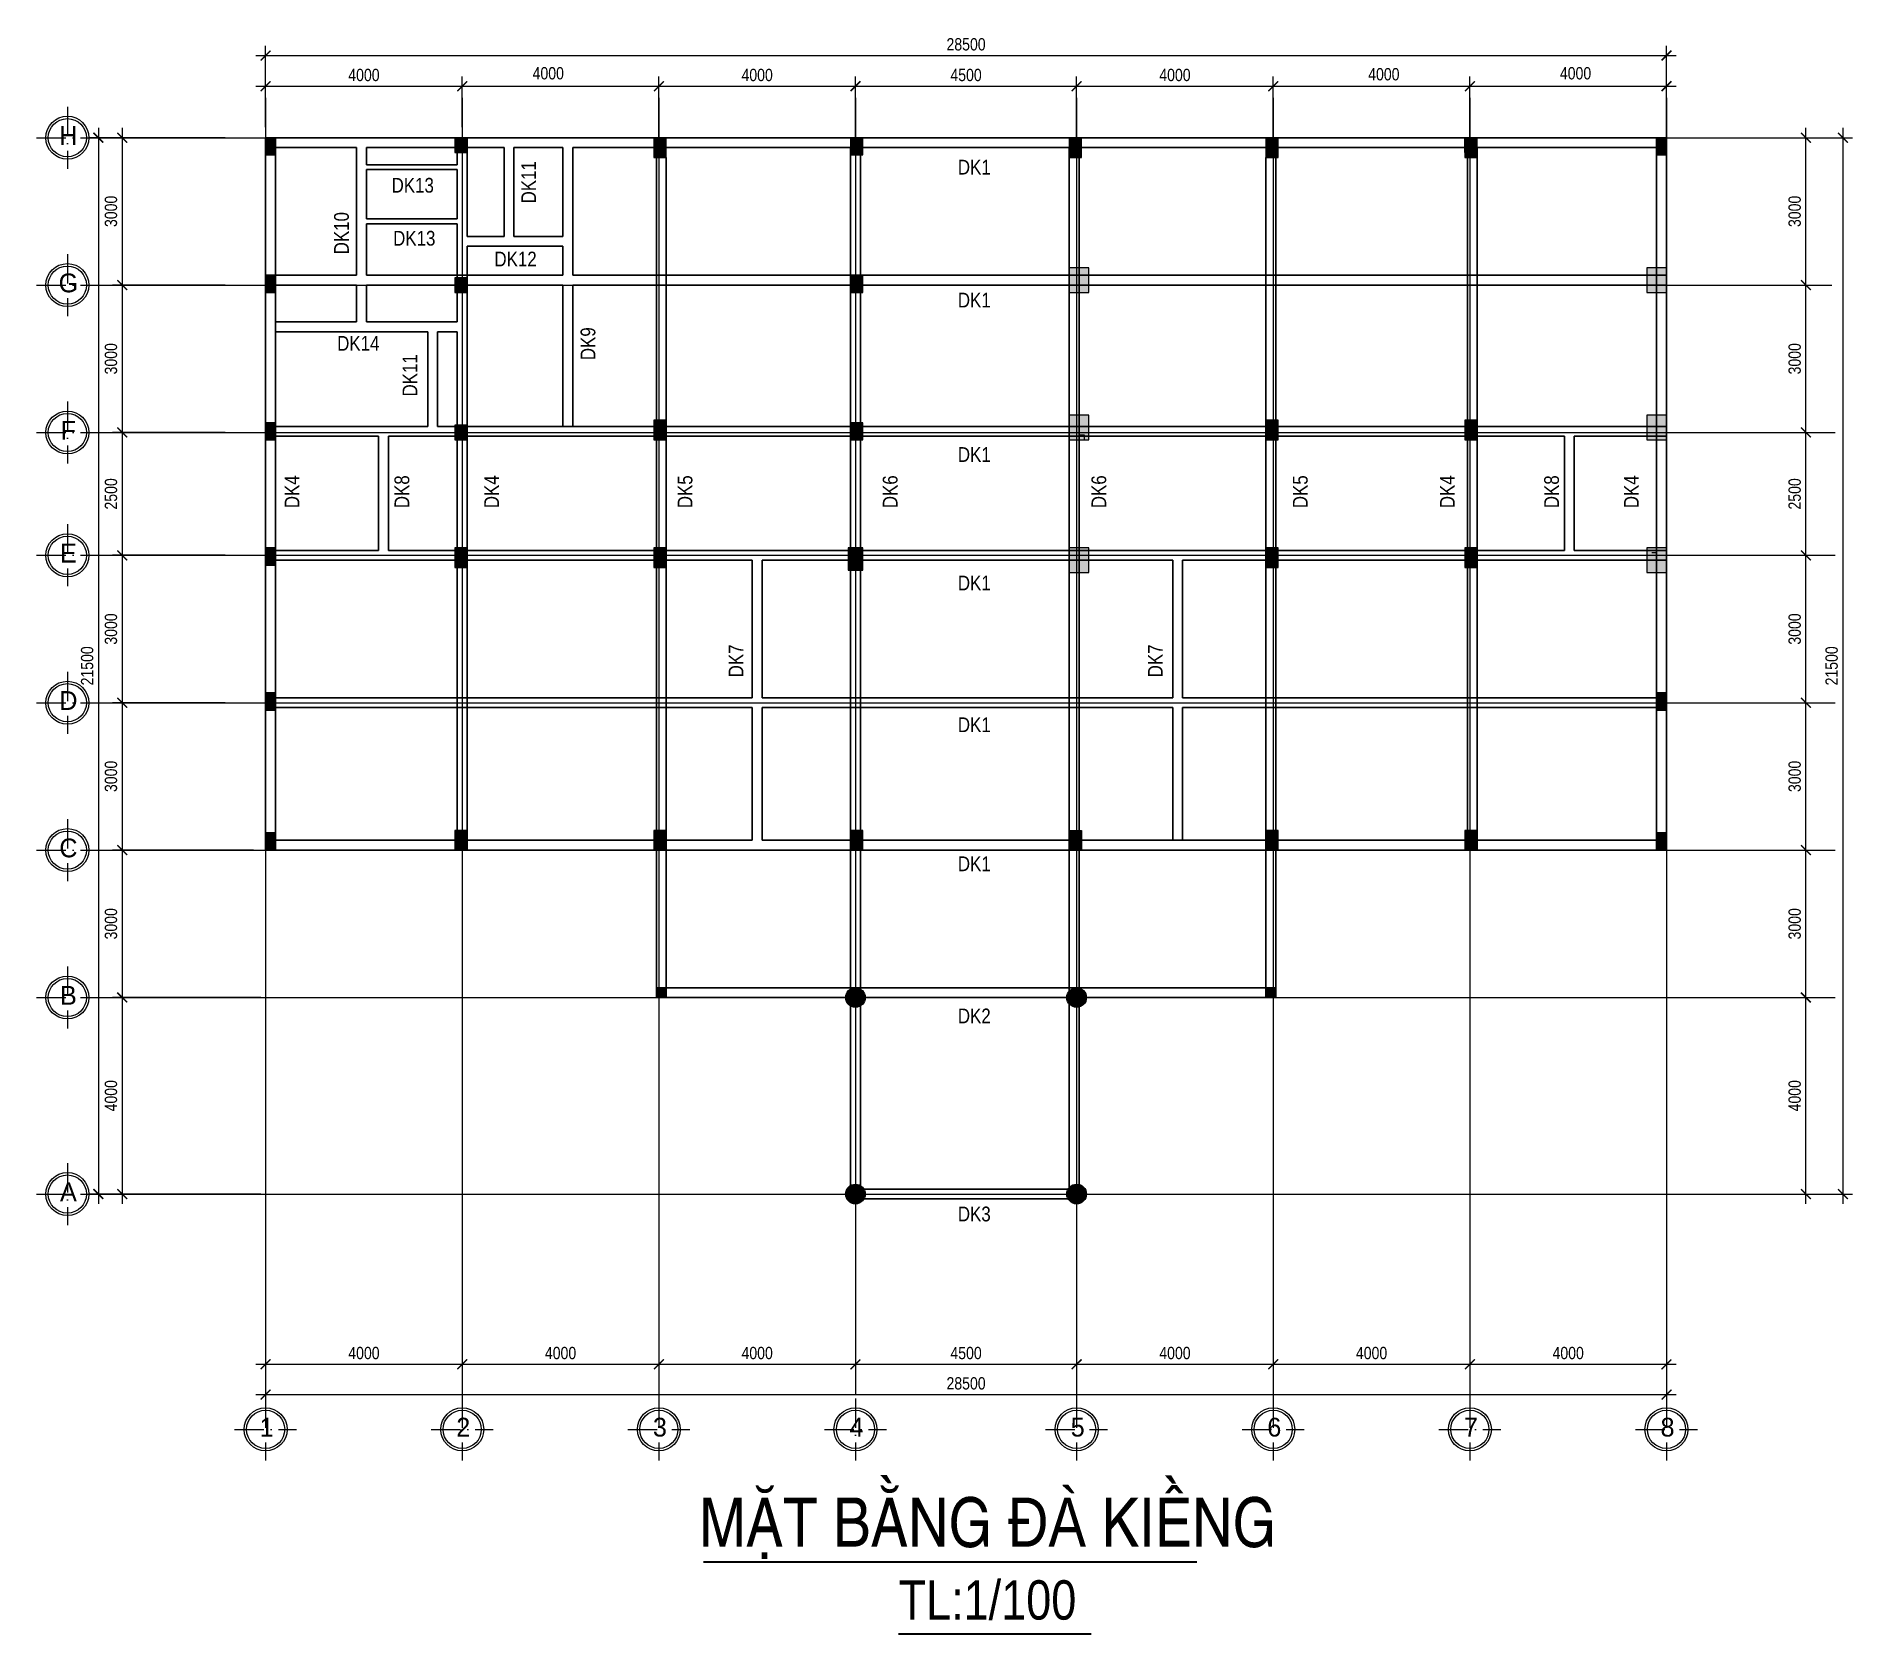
# Model space of a CAD drawing. Header units: inches. Extents: x -995865 to -814036, y 3430062 to 3602072.
# Drawn here: x -922768 to -885815, y 3508137 to 3540649 of the extents above; entities that cross this region are included whole.
import ezdxf
from ezdxf.enums import TextEntityAlignment as Align

# ---------------------------------------------------------------- set-up
doc = ezdxf.new("R2010")
doc.units = ezdxf.units.IN
doc.header["$LTSCALE"] = 2.8
doc.header["$MEASUREMENT"] = 0
for name, pattern in [('ACAD_ISO10W100', [18, 12, -3, 0, -3]), ('CENTERX2', [4, 2.5, -0.5, 0.5, -0.5]), ('DASHEDX2', [1.5, 1, -0.5])]:
    doc.linetypes.add(name, pattern=pattern)
for name, color, linetype, lineweight in [('5.TRUC', 1, 'CENTERX2', 13), ('duongkichthuoc', 4, 'Continuous', 13), ('NET BAO', 4, 'Continuous', 30)]:
    doc.layers.add(name, color=color, linetype=linetype, lineweight=lineweight)
for name, color, linetype in [('cot', 1, 'Continuous'), ('DOOR-84', 84, 'Continuous'), ('NETDUTDUT', 3, 'DASHEDX2'), ('Netthay_126', 126, 'Continuous'), ('NOI THAT', 42, 'Continuous'), ('phong', 2, 'Continuous'), ('text', 3, 'Continuous'), ('thuocdo', 3, 'Continuous'), ('VISIONABLE-LINE126', 126, 'Continuous')]:
    doc.layers.add(name, color=color, linetype=linetype)
doc.styles.add('Helve-Condense', font='VHELVCN0.TTF')
doc.styles.add('STYLE5', font='VAVON_.TTF')
doc.styles.add('TNRM', font='VHELVCN0.TTF')
doc.dimstyles.new('TL100', dxfattribs={"dimscale": 100, "dimtxt": 2.5, "dimasz": 2, "dimexe": 2, "dimexo": 1, "dimgap": 1, "dimtad": 1, "dimdec": 0, "dimzin": 0, "dimdsep": 46, "dimtxsty": 'Helve-Condense', "dimblk": 'ARCHTICK', "dimcen": 2, "dimdle": 2, "dimclrd": 256, "dimclre": 256, "dimclrt": 7, "dimadec": 0, "dimazin": 0, "dimtfac": 0.004, "dimtdec": 0, "dimtmove": 2, "dimatfit": 3, "dimfxl": 1, "dimtolj": 1, "dimtzin": 0, "dimlwd": 9, "dimlwe": 20, "dimarcsym": 1})

msp = doc.modelspace()

# ---------------------------------------------------------------- texts
at = {"layer": 'text', "linetype": 'Continuous', "style": 'STYLE5'}
for s, p in [('H', (-922115.1, 3538439)), ('G', (-922115.1, 3535439)), ('F', (-922115.1, 3532439)), ('E', (-922115.1, 3529939)), ('D', (-922115.1, 3526939)), ('C', (-922115.1, 3523939)), ('B', (-922115.1, 3520939)), ('A', (-922115.1, 3516939)), ('1', (-918081.5, 3512149.5)), ('2', (-914081.5, 3512149.5)), ('3', (-910081.5, 3512149.5)), ('4', (-906081.5, 3512149.5)), ('5', (-901581.5, 3512149.5)), ('6', (-897581.5, 3512149.5)), ('7', (-893581.5, 3512149.5)), ('8', (-889581.5, 3512149.5))]:
    msp.add_text(s, height=382.5, dxfattribs=at).set_placement(p, align=Align.CENTER)
at = {"layer": 'text', "style": 'Helve-Condense'}
for s, p in [('DK11', (-912601.5, 3537249)), ('DK10', (-916410.2, 3536212.8)), ('DK9', (-911395.1, 3534058.6)), ('DK11', (-915017.4, 3533319)), ('DK4', (-917417, 3531045.6)), ('DK8', (-915181.3, 3531045.6)), ('DK4', (-913355.7, 3531045.6)), ('DK5', (-909421.1, 3531045.6)), ('DK6', (-905247, 3531045.6)), ('DK6', (-901001.3, 3531045.6)), ('DK5', (-896903.4, 3531045.6)), ('DK4', (-893911.7, 3531045.6)), ('DK8', (-891790.7, 3531045.6)), ('DK4', (-890167.8, 3531045.6)), ('DK7', (-908383, 3527603.2)), ('DK7', (-899852.4, 3527603.2))]:
    msp.add_text(s, height=300, rotation=90, dxfattribs=at).set_placement(p)
at = {"layer": 'text'}
for s, height, style, p in [('DK1', 300, 'Helve-Condense', (-904019.4, 3537836.4)), ('DK13', 300, 'Helve-Condense', (-915539.5, 3537468)), ('DK13', 300, 'Helve-Condense', (-915508.7, 3536389.3)), ('DK12', 300, 'Helve-Condense', (-913447.9, 3535965.8)), ('DK1', 300, 'Helve-Condense', (-904019.4, 3535130.4)), ('DK14', 300, 'Helve-Condense', (-916647.4, 3534249.9)), ('DK1', 300, 'Helve-Condense', (-904019.4, 3531987.3)), ('DK1', 300, 'Helve-Condense', (-904019.4, 3529372.5)), ('DK1', 300, 'Helve-Condense', (-904019.4, 3526487.5)), ('DK1', 300, 'Helve-Condense', (-904019.4, 3523657.1)), ('DK2', 300, 'Helve-Condense', (-904019.4, 3520560.7)), ('DK3', 300, 'Helve-Condense', (-904019.4, 3516530)), ('MAËT BAÈNG ÑAØ KIEÀNG  ', 1000, 'TNRM', (-909284.6, 3509908.8)), ('TL:1/100', 800, 'Helve-Condense', (-905226.9, 3508423.7))]:
    msp.add_text(s, height=height, dxfattribs=dict(at, style=style)).set_placement(p)

# ---------------------------------------------------------------- blocks, each defined once
blk = doc.blocks.new('truc tron')
at = {"layer": 'DOOR-84', "linetype": 'ACAD_ISO10W100', "ltscale": 20}
for p, q in [((0, -710), (0, 710)), ((710, 0), (-710, 0))]:
    blk.add_line(p, q, dxfattribs=at)
at = {"layer": 'DOOR-84', "linetype": 'Continuous'}
blk.add_circle((0, 0), 492, dxfattribs=at)
at = {"layer": 'NOI THAT', "linetype": 'Continuous'}
blk.add_circle((0, 0), 437, dxfattribs=at)
blk = doc.blocks.new('_ArchTick')
at = {"color": 0, "linetype": 'ByBlock', "const_width": 0.15}
blk.add_lwpolyline([(-0.5, -0.5), (0.5, 0.5)], dxfattribs=at)
blk = doc.blocks.new('*D504')
at = {"layer": 'DEFPOINTS', "color": 0}
for p in [(-914103, 3514233), (-918103, 3513891), (-914103, 3513620)]:
    blk.add_point(p, dxfattribs=at)
at = {"layer": 'duongkichthuoc', "linetype": 'Continuous', "lineweight": 20}
for p, q in [((-914103, 3514133), (-914103, 3513420)), ((-918103, 3513791), (-918103, 3513420))]:
    blk.add_line(p, q, dxfattribs=at)
at = {"layer": 'duongkichthuoc', "linetype": 'Continuous', "lineweight": 9}
blk.add_line((-918303, 3513620), (-913903, 3513620), dxfattribs=at)
at = {"layer": 'duongkichthuoc', "lineweight": 9, "xscale": 200, "yscale": 200, "zscale": 200, "rotation": 180}
blk.add_blockref('_ArchTick', (-918103, 3513620), dxfattribs=at)
at = {"layer": 'duongkichthuoc', "lineweight": 9, "xscale": 200, "yscale": 200, "zscale": 200}
blk.add_blockref('_ArchTick', (-914103, 3513620), dxfattribs=at)
at = {"layer": 'duongkichthuoc', "color": 7, "insert": (-916103, 3513848), "char_height": 250, "attachment_point": 5, "style": 'Helve-Condense'}
blk.add_mtext('\\A1;4000', dxfattribs=at)
blk = doc.blocks.new('*D505')
at = {"layer": 'DEFPOINTS', "color": 0}
for p in [(-910103, 3516289), (-914103, 3514233), (-910103, 3513620)]:
    blk.add_point(p, dxfattribs=at)
at = {"layer": 'duongkichthuoc', "linetype": 'Continuous', "lineweight": 20}
for p, q in [((-910103, 3516189), (-910103, 3513420)), ((-914103, 3514133), (-914103, 3513420))]:
    blk.add_line(p, q, dxfattribs=at)
at = {"layer": 'duongkichthuoc', "linetype": 'Continuous', "lineweight": 9}
blk.add_line((-914303, 3513620), (-909903, 3513620), dxfattribs=at)
at = {"layer": 'duongkichthuoc', "lineweight": 9, "xscale": 200, "yscale": 200, "zscale": 200, "rotation": 180}
blk.add_blockref('_ArchTick', (-914103, 3513620), dxfattribs=at)
at = {"layer": 'duongkichthuoc', "lineweight": 9, "xscale": 200, "yscale": 200, "zscale": 200}
blk.add_blockref('_ArchTick', (-910103, 3513620), dxfattribs=at)
at = {"layer": 'duongkichthuoc', "color": 7, "insert": (-912103, 3513848), "char_height": 250, "attachment_point": 5, "style": 'Helve-Condense'}
blk.add_mtext('\\A1;4000', dxfattribs=at)
blk = doc.blocks.new('*D506')
at = {"layer": 'DEFPOINTS', "color": 0}
for p in [(-910103, 3516289), (-906103, 3516289), (-906103, 3513620)]:
    blk.add_point(p, dxfattribs=at)
at = {"layer": 'duongkichthuoc', "linetype": 'Continuous', "lineweight": 20}
for p, q in [((-910103, 3516189), (-910103, 3513420)), ((-906103, 3516189), (-906103, 3513420))]:
    blk.add_line(p, q, dxfattribs=at)
at = {"layer": 'duongkichthuoc', "linetype": 'Continuous', "lineweight": 9}
blk.add_line((-910303, 3513620), (-905903, 3513620), dxfattribs=at)
at = {"layer": 'duongkichthuoc', "lineweight": 9, "xscale": 200, "yscale": 200, "zscale": 200, "rotation": 180}
blk.add_blockref('_ArchTick', (-910103, 3513620), dxfattribs=at)
at = {"layer": 'duongkichthuoc', "lineweight": 9, "xscale": 200, "yscale": 200, "zscale": 200}
blk.add_blockref('_ArchTick', (-906103, 3513620), dxfattribs=at)
at = {"layer": 'duongkichthuoc', "color": 7, "insert": (-908103, 3513848), "char_height": 250, "attachment_point": 5, "style": 'Helve-Condense'}
blk.add_mtext('\\A1;4000', dxfattribs=at)
blk = doc.blocks.new('*D507')
at = {"layer": 'DEFPOINTS', "color": 0}
for p in [(-906103, 3516289), (-901603, 3516289), (-901603, 3513620)]:
    blk.add_point(p, dxfattribs=at)
at = {"layer": 'duongkichthuoc', "linetype": 'Continuous', "lineweight": 20}
for p, q in [((-906103, 3516189), (-906103, 3513420)), ((-901603, 3516189), (-901603, 3513420))]:
    blk.add_line(p, q, dxfattribs=at)
at = {"layer": 'duongkichthuoc', "linetype": 'Continuous', "lineweight": 9}
blk.add_line((-906303, 3513620), (-901403, 3513620), dxfattribs=at)
at = {"layer": 'duongkichthuoc', "lineweight": 9, "xscale": 200, "yscale": 200, "zscale": 200, "rotation": 180}
blk.add_blockref('_ArchTick', (-906103, 3513620), dxfattribs=at)
at = {"layer": 'duongkichthuoc', "lineweight": 9, "xscale": 200, "yscale": 200, "zscale": 200}
blk.add_blockref('_ArchTick', (-901603, 3513620), dxfattribs=at)
at = {"layer": 'duongkichthuoc', "color": 7, "insert": (-903853, 3513848), "char_height": 250, "attachment_point": 5, "style": 'Helve-Condense'}
blk.add_mtext('\\A1;4500', dxfattribs=at)
blk = doc.blocks.new('*D508')
at = {"layer": 'DEFPOINTS', "color": 0}
for p in [(-901603, 3516289), (-897603, 3513877), (-897603, 3513620)]:
    blk.add_point(p, dxfattribs=at)
at = {"layer": 'duongkichthuoc', "linetype": 'Continuous', "lineweight": 20}
for p, q in [((-901603, 3516189), (-901603, 3513420)), ((-897603, 3513777), (-897603, 3513420))]:
    blk.add_line(p, q, dxfattribs=at)
at = {"layer": 'duongkichthuoc', "linetype": 'Continuous', "lineweight": 9}
blk.add_line((-901803, 3513620), (-897403, 3513620), dxfattribs=at)
at = {"layer": 'duongkichthuoc', "lineweight": 9, "xscale": 200, "yscale": 200, "zscale": 200, "rotation": 180}
blk.add_blockref('_ArchTick', (-901603, 3513620), dxfattribs=at)
at = {"layer": 'duongkichthuoc', "lineweight": 9, "xscale": 200, "yscale": 200, "zscale": 200}
blk.add_blockref('_ArchTick', (-897603, 3513620), dxfattribs=at)
at = {"layer": 'duongkichthuoc', "color": 7, "insert": (-899603, 3513848), "char_height": 250, "attachment_point": 5, "style": 'Helve-Condense'}
blk.add_mtext('\\A1;4000', dxfattribs=at)
blk = doc.blocks.new('*D509')
at = {"layer": 'DEFPOINTS', "color": 0}
for p in [(-893603, 3514179), (-897603, 3513877), (-893603, 3513620)]:
    blk.add_point(p, dxfattribs=at)
at = {"layer": 'duongkichthuoc', "linetype": 'Continuous', "lineweight": 20}
for p, q in [((-893603, 3514079), (-893603, 3513420)), ((-897603, 3513777), (-897603, 3513420))]:
    blk.add_line(p, q, dxfattribs=at)
at = {"layer": 'duongkichthuoc', "linetype": 'Continuous', "lineweight": 9}
blk.add_line((-897803, 3513620), (-893403, 3513620), dxfattribs=at)
at = {"layer": 'duongkichthuoc', "lineweight": 9, "xscale": 200, "yscale": 200, "zscale": 200, "rotation": 180}
blk.add_blockref('_ArchTick', (-897603, 3513620), dxfattribs=at)
at = {"layer": 'duongkichthuoc', "lineweight": 9, "xscale": 200, "yscale": 200, "zscale": 200}
blk.add_blockref('_ArchTick', (-893603, 3513620), dxfattribs=at)
at = {"layer": 'duongkichthuoc', "color": 7, "insert": (-895603, 3513848), "char_height": 250, "attachment_point": 5, "style": 'Helve-Condense'}
blk.add_mtext('\\A1;4000', dxfattribs=at)
blk = doc.blocks.new('*D510')
at = {"layer": 'DEFPOINTS', "color": 0}
for p in [(-889603, 3516179), (-893603, 3514179), (-889603, 3513620)]:
    blk.add_point(p, dxfattribs=at)
at = {"layer": 'duongkichthuoc', "linetype": 'Continuous', "lineweight": 20}
for p, q in [((-889603, 3516079), (-889603, 3513420)), ((-893603, 3514079), (-893603, 3513420))]:
    blk.add_line(p, q, dxfattribs=at)
at = {"layer": 'duongkichthuoc', "linetype": 'Continuous', "lineweight": 9}
blk.add_line((-893803, 3513620), (-889403, 3513620), dxfattribs=at)
at = {"layer": 'duongkichthuoc', "lineweight": 9, "xscale": 200, "yscale": 200, "zscale": 200, "rotation": 180}
blk.add_blockref('_ArchTick', (-893603, 3513620), dxfattribs=at)
at = {"layer": 'duongkichthuoc', "lineweight": 9, "xscale": 200, "yscale": 200, "zscale": 200}
blk.add_blockref('_ArchTick', (-889603, 3513620), dxfattribs=at)
at = {"layer": 'duongkichthuoc', "color": 7, "insert": (-891603, 3513848), "char_height": 250, "attachment_point": 5, "style": 'Helve-Condense'}
blk.add_mtext('\\A1;4000', dxfattribs=at)
blk = doc.blocks.new('*D511')
at = {"layer": 'DEFPOINTS', "color": 0}
for p in [(-918825, 3538586), (-921021, 3535586), (-918825, 3535586)]:
    blk.add_point(p, dxfattribs=at)
at = {"layer": 'duongkichthuoc', "linetype": 'Continuous', "lineweight": 9}
blk.add_line((-921021, 3538786), (-921021, 3535386), dxfattribs=at)
at = {"layer": 'duongkichthuoc', "linetype": 'Continuous', "lineweight": 20}
for p, q in [((-918925, 3538586), (-921221, 3538586)), ((-918925, 3535586), (-921221, 3535586))]:
    blk.add_line(p, q, dxfattribs=at)
at = {"layer": 'duongkichthuoc', "lineweight": 9, "xscale": 200, "yscale": 200, "zscale": 200}
for p, rotation in [((-921021, 3538586), 90), ((-921021, 3535586), 270)]:
    blk.add_blockref('_ArchTick', p, dxfattribs=dict(at, rotation=rotation))
at = {"layer": 'duongkichthuoc', "color": 7, "insert": (-921249, 3537086), "char_height": 250, "attachment_point": 5, "rotation": 90, "style": 'Helve-Condense'}
blk.add_mtext('\\A1;3000', dxfattribs=at)
blk = doc.blocks.new('*D512')
at = {"layer": 'DEFPOINTS', "color": 0}
for p in [(-918825, 3535586), (-921021, 3532586), (-918825, 3532586)]:
    blk.add_point(p, dxfattribs=at)
at = {"layer": 'duongkichthuoc', "linetype": 'Continuous', "lineweight": 9}
blk.add_line((-921021, 3535786), (-921021, 3532386), dxfattribs=at)
at = {"layer": 'duongkichthuoc', "linetype": 'Continuous', "lineweight": 20}
for p, q in [((-918925, 3535586), (-921221, 3535586)), ((-918925, 3532586), (-921221, 3532586))]:
    blk.add_line(p, q, dxfattribs=at)
at = {"layer": 'duongkichthuoc', "lineweight": 9, "xscale": 200, "yscale": 200, "zscale": 200}
for p, rotation in [((-921021, 3535586), 90), ((-921021, 3532586), 270)]:
    blk.add_blockref('_ArchTick', p, dxfattribs=dict(at, rotation=rotation))
at = {"layer": 'duongkichthuoc', "color": 7, "insert": (-921249, 3534086), "char_height": 250, "attachment_point": 5, "rotation": 90, "style": 'Helve-Condense'}
blk.add_mtext('\\A1;3000', dxfattribs=at)
blk = doc.blocks.new('*D513')
at = {"layer": 'DEFPOINTS', "color": 0}
for p in [(-918825, 3532586), (-921021, 3530086), (-918825, 3530086)]:
    blk.add_point(p, dxfattribs=at)
at = {"layer": 'duongkichthuoc', "linetype": 'Continuous', "lineweight": 9}
blk.add_line((-921021, 3532786), (-921021, 3529886), dxfattribs=at)
at = {"layer": 'duongkichthuoc', "linetype": 'Continuous', "lineweight": 20}
for p, q in [((-918925, 3532586), (-921221, 3532586)), ((-918925, 3530086), (-921221, 3530086))]:
    blk.add_line(p, q, dxfattribs=at)
at = {"layer": 'duongkichthuoc', "lineweight": 9, "xscale": 200, "yscale": 200, "zscale": 200}
for p, rotation in [((-921021, 3532586), 90), ((-921021, 3530086), 270)]:
    blk.add_blockref('_ArchTick', p, dxfattribs=dict(at, rotation=rotation))
at = {"layer": 'duongkichthuoc', "color": 7, "insert": (-921249, 3531336), "char_height": 250, "attachment_point": 5, "rotation": 90, "style": 'Helve-Condense'}
blk.add_mtext('\\A1;2500', dxfattribs=at)
blk = doc.blocks.new('*D514')
at = {"layer": 'DEFPOINTS', "color": 0}
for p in [(-918825, 3530086), (-921021, 3527086), (-918825, 3527086)]:
    blk.add_point(p, dxfattribs=at)
at = {"layer": 'duongkichthuoc', "linetype": 'Continuous', "lineweight": 9}
blk.add_line((-921021, 3530286), (-921021, 3526886), dxfattribs=at)
at = {"layer": 'duongkichthuoc', "linetype": 'Continuous', "lineweight": 20}
for p, q in [((-918925, 3530086), (-921221, 3530086)), ((-918925, 3527086), (-921221, 3527086))]:
    blk.add_line(p, q, dxfattribs=at)
at = {"layer": 'duongkichthuoc', "lineweight": 9, "xscale": 200, "yscale": 200, "zscale": 200}
for p, rotation in [((-921021, 3530086), 90), ((-921021, 3527086), 270)]:
    blk.add_blockref('_ArchTick', p, dxfattribs=dict(at, rotation=rotation))
at = {"layer": 'duongkichthuoc', "color": 7, "insert": (-921249, 3528586), "char_height": 250, "attachment_point": 5, "rotation": 90, "style": 'Helve-Condense'}
blk.add_mtext('\\A1;3000', dxfattribs=at)
blk = doc.blocks.new('*D515')
at = {"layer": 'DEFPOINTS', "color": 0}
for p in [(-920076, 3527086), (-921021, 3524086), (-918253, 3524086)]:
    blk.add_point(p, dxfattribs=at)
at = {"layer": 'duongkichthuoc', "linetype": 'Continuous', "lineweight": 9}
blk.add_line((-921021, 3527286), (-921021, 3523886), dxfattribs=at)
at = {"layer": 'duongkichthuoc', "linetype": 'Continuous', "lineweight": 20}
for p, q in [((-920176, 3527086), (-921221, 3527086)), ((-918353, 3524086), (-921221, 3524086))]:
    blk.add_line(p, q, dxfattribs=at)
at = {"layer": 'duongkichthuoc', "lineweight": 9, "xscale": 200, "yscale": 200, "zscale": 200}
for p, rotation in [((-921021, 3527086), 90), ((-921021, 3524086), 270)]:
    blk.add_blockref('_ArchTick', p, dxfattribs=dict(at, rotation=rotation))
at = {"layer": 'duongkichthuoc', "color": 7, "insert": (-921249, 3525586), "char_height": 250, "attachment_point": 5, "rotation": 90, "style": 'Helve-Condense'}
blk.add_mtext('\\A1;3000', dxfattribs=at)
blk = doc.blocks.new('*D516')
at = {"layer": 'DEFPOINTS', "color": 0}
for p in [(-918253, 3524086), (-921021, 3521086), (-918103, 3521086)]:
    blk.add_point(p, dxfattribs=at)
at = {"layer": 'duongkichthuoc', "linetype": 'Continuous', "lineweight": 9}
blk.add_line((-921021, 3524286), (-921021, 3520886), dxfattribs=at)
at = {"layer": 'duongkichthuoc', "linetype": 'Continuous', "lineweight": 20}
for p, q in [((-918353, 3524086), (-921221, 3524086)), ((-918203, 3521086), (-921221, 3521086))]:
    blk.add_line(p, q, dxfattribs=at)
at = {"layer": 'duongkichthuoc', "lineweight": 9, "xscale": 200, "yscale": 200, "zscale": 200}
for p, rotation in [((-921021, 3524086), 90), ((-921021, 3521086), 270)]:
    blk.add_blockref('_ArchTick', p, dxfattribs=dict(at, rotation=rotation))
at = {"layer": 'duongkichthuoc', "color": 7, "insert": (-921249, 3522586), "char_height": 250, "attachment_point": 5, "rotation": 90, "style": 'Helve-Condense'}
blk.add_mtext('\\A1;3000', dxfattribs=at)
blk = doc.blocks.new('*D517')
at = {"layer": 'DEFPOINTS', "color": 0}
for p in [(-918103, 3521086), (-921021, 3517086), (-918103, 3517086)]:
    blk.add_point(p, dxfattribs=at)
at = {"layer": 'duongkichthuoc', "linetype": 'Continuous', "lineweight": 20}
for p, q in [((-918203, 3521086), (-921221, 3521086)), ((-918203, 3517086), (-921221, 3517086))]:
    blk.add_line(p, q, dxfattribs=at)
at = {"layer": 'duongkichthuoc', "linetype": 'Continuous', "lineweight": 9}
blk.add_line((-921021, 3521286), (-921021, 3516886), dxfattribs=at)
at = {"layer": 'duongkichthuoc', "lineweight": 9, "xscale": 200, "yscale": 200, "zscale": 200}
for p, rotation in [((-921021, 3521086), 90), ((-921021, 3517086), 270)]:
    blk.add_blockref('_ArchTick', p, dxfattribs=dict(at, rotation=rotation))
at = {"layer": 'duongkichthuoc', "color": 7, "insert": (-921249, 3519086), "char_height": 250, "attachment_point": 5, "rotation": 90, "style": 'Helve-Condense'}
blk.add_mtext('\\A1;4000', dxfattribs=at)
blk = doc.blocks.new('*D518')
at = {"layer": 'DEFPOINTS', "color": 0}
for p in [(-918825, 3538586), (-921506, 3517086), (-918825, 3517086)]:
    blk.add_point(p, dxfattribs=at)
at = {"layer": 'duongkichthuoc', "linetype": 'Continuous', "lineweight": 9}
blk.add_line((-921506, 3538786), (-921506, 3516886), dxfattribs=at)
at = {"layer": 'duongkichthuoc', "linetype": 'Continuous', "lineweight": 20}
for p, q in [((-918925, 3538586), (-921706, 3538586)), ((-918925, 3517086), (-921706, 3517086))]:
    blk.add_line(p, q, dxfattribs=at)
at = {"layer": 'duongkichthuoc', "lineweight": 9, "xscale": 200, "yscale": 200, "zscale": 200}
for p, rotation in [((-921506, 3538586), 90), ((-921506, 3517086), 270)]:
    blk.add_blockref('_ArchTick', p, dxfattribs=dict(at, rotation=rotation))
at = {"layer": 'duongkichthuoc', "color": 7, "insert": (-921733, 3527836), "char_height": 250, "attachment_point": 5, "rotation": 90, "style": 'Helve-Condense'}
blk.add_mtext('\\A1;21500', dxfattribs=at)
blk = doc.blocks.new('*D519')
at = {"layer": 'DEFPOINTS', "color": 0}
for p in [(-918103, 3516404), (-889603, 3516404), (-889603, 3513004)]:
    blk.add_point(p, dxfattribs=at)
at = {"layer": 'duongkichthuoc', "linetype": 'Continuous', "lineweight": 20}
for p, q in [((-918103, 3516304), (-918103, 3512804)), ((-889603, 3516304), (-889603, 3512804))]:
    blk.add_line(p, q, dxfattribs=at)
at = {"layer": 'duongkichthuoc', "linetype": 'Continuous', "lineweight": 9}
blk.add_line((-918303, 3513004), (-889403, 3513004), dxfattribs=at)
at = {"layer": 'duongkichthuoc', "lineweight": 9, "xscale": 200, "yscale": 200, "zscale": 200, "rotation": 180}
blk.add_blockref('_ArchTick', (-918103, 3513004), dxfattribs=at)
at = {"layer": 'duongkichthuoc', "lineweight": 9, "xscale": 200, "yscale": 200, "zscale": 200}
blk.add_blockref('_ArchTick', (-889603, 3513004), dxfattribs=at)
at = {"layer": 'duongkichthuoc', "color": 7, "insert": (-903853, 3513231), "char_height": 250, "attachment_point": 5, "style": 'Helve-Condense'}
blk.add_mtext('\\A1;28500', dxfattribs=at)
blk = doc.blocks.new('*D520')
at = {"layer": 'DEFPOINTS', "color": 0}
for p in [(-914103, 3539634), (-918103, 3538699), (-914103, 3538699)]:
    blk.add_point(p, dxfattribs=at)
at = {"layer": 'duongkichthuoc', "linetype": 'Continuous', "lineweight": 20}
for p, q in [((-918103, 3538799), (-918103, 3539834)), ((-914103, 3538799), (-914103, 3539834))]:
    blk.add_line(p, q, dxfattribs=at)
at = {"layer": 'duongkichthuoc', "linetype": 'Continuous', "lineweight": 9}
blk.add_line((-918303, 3539634), (-913903, 3539634), dxfattribs=at)
at = {"layer": 'duongkichthuoc', "lineweight": 9, "xscale": 200, "yscale": 200, "zscale": 200, "rotation": 180}
blk.add_blockref('_ArchTick', (-918103, 3539634), dxfattribs=at)
at = {"layer": 'duongkichthuoc', "lineweight": 9, "xscale": 200, "yscale": 200, "zscale": 200}
blk.add_blockref('_ArchTick', (-914103, 3539634), dxfattribs=at)
at = {"layer": 'duongkichthuoc', "color": 7, "insert": (-916103, 3539861), "char_height": 250, "attachment_point": 5, "style": 'Helve-Condense'}
blk.add_mtext('\\A1;4000', dxfattribs=at)
blk = doc.blocks.new('*D521')
at = {"layer": 'DEFPOINTS', "color": 0}
for p in [(-910103, 3539634), (-914103, 3538699), (-910103, 3538699)]:
    blk.add_point(p, dxfattribs=at)
at = {"layer": 'duongkichthuoc', "linetype": 'Continuous', "lineweight": 20}
for p, q in [((-914103, 3538799), (-914103, 3539834)), ((-910103, 3538799), (-910103, 3539834))]:
    blk.add_line(p, q, dxfattribs=at)
at = {"layer": 'duongkichthuoc', "linetype": 'Continuous', "lineweight": 9}
blk.add_line((-914303, 3539634), (-909903, 3539634), dxfattribs=at)
at = {"layer": 'duongkichthuoc', "lineweight": 9, "xscale": 200, "yscale": 200, "zscale": 200, "rotation": 180}
blk.add_blockref('_ArchTick', (-914103, 3539634), dxfattribs=at)
at = {"layer": 'duongkichthuoc', "lineweight": 9, "xscale": 200, "yscale": 200, "zscale": 200}
blk.add_blockref('_ArchTick', (-910103, 3539634), dxfattribs=at)
at = {"layer": 'duongkichthuoc', "color": 7, "insert": (-912353, 3539896), "char_height": 250, "attachment_point": 5, "style": 'Helve-Condense'}
blk.add_mtext('\\A1;4000', dxfattribs=at)
blk = doc.blocks.new('*D522')
at = {"layer": 'DEFPOINTS', "color": 0}
for p in [(-906103, 3539634), (-910103, 3538494), (-906103, 3538494)]:
    blk.add_point(p, dxfattribs=at)
at = {"layer": 'duongkichthuoc', "linetype": 'Continuous', "lineweight": 20}
for p, q in [((-910103, 3538594), (-910103, 3539834)), ((-906103, 3538594), (-906103, 3539834))]:
    blk.add_line(p, q, dxfattribs=at)
at = {"layer": 'duongkichthuoc', "linetype": 'Continuous', "lineweight": 9}
blk.add_line((-910303, 3539634), (-905903, 3539634), dxfattribs=at)
at = {"layer": 'duongkichthuoc', "lineweight": 9, "xscale": 200, "yscale": 200, "zscale": 200, "rotation": 180}
blk.add_blockref('_ArchTick', (-910103, 3539634), dxfattribs=at)
at = {"layer": 'duongkichthuoc', "lineweight": 9, "xscale": 200, "yscale": 200, "zscale": 200}
blk.add_blockref('_ArchTick', (-906103, 3539634), dxfattribs=at)
at = {"layer": 'duongkichthuoc', "color": 7, "insert": (-908103, 3539861), "char_height": 250, "attachment_point": 5, "style": 'Helve-Condense'}
blk.add_mtext('\\A1;4000', dxfattribs=at)
blk = doc.blocks.new('*D523')
at = {"layer": 'DEFPOINTS', "color": 0}
for p in [(-901603, 3539634), (-906103, 3538494), (-901603, 3538494)]:
    blk.add_point(p, dxfattribs=at)
at = {"layer": 'duongkichthuoc', "linetype": 'Continuous', "lineweight": 20}
for p, q in [((-906103, 3538594), (-906103, 3539834)), ((-901603, 3538594), (-901603, 3539834))]:
    blk.add_line(p, q, dxfattribs=at)
at = {"layer": 'duongkichthuoc', "linetype": 'Continuous', "lineweight": 9}
blk.add_line((-906303, 3539634), (-901403, 3539634), dxfattribs=at)
at = {"layer": 'duongkichthuoc', "lineweight": 9, "xscale": 200, "yscale": 200, "zscale": 200, "rotation": 180}
blk.add_blockref('_ArchTick', (-906103, 3539634), dxfattribs=at)
at = {"layer": 'duongkichthuoc', "lineweight": 9, "xscale": 200, "yscale": 200, "zscale": 200}
blk.add_blockref('_ArchTick', (-901603, 3539634), dxfattribs=at)
at = {"layer": 'duongkichthuoc', "color": 7, "insert": (-903853, 3539861), "char_height": 250, "attachment_point": 5, "style": 'Helve-Condense'}
blk.add_mtext('\\A1;4500', dxfattribs=at)
blk = doc.blocks.new('*D524')
at = {"layer": 'DEFPOINTS', "color": 0}
for p in [(-897603, 3539634), (-901603, 3538494), (-897603, 3538300)]:
    blk.add_point(p, dxfattribs=at)
at = {"layer": 'duongkichthuoc', "linetype": 'Continuous', "lineweight": 20}
for p, q in [((-901603, 3538594), (-901603, 3539834)), ((-897603, 3538400), (-897603, 3539834))]:
    blk.add_line(p, q, dxfattribs=at)
at = {"layer": 'duongkichthuoc', "linetype": 'Continuous', "lineweight": 9}
blk.add_line((-901803, 3539634), (-897403, 3539634), dxfattribs=at)
at = {"layer": 'duongkichthuoc', "lineweight": 9, "xscale": 200, "yscale": 200, "zscale": 200, "rotation": 180}
blk.add_blockref('_ArchTick', (-901603, 3539634), dxfattribs=at)
at = {"layer": 'duongkichthuoc', "lineweight": 9, "xscale": 200, "yscale": 200, "zscale": 200}
blk.add_blockref('_ArchTick', (-897603, 3539634), dxfattribs=at)
at = {"layer": 'duongkichthuoc', "color": 7, "insert": (-899603, 3539861), "char_height": 250, "attachment_point": 5, "style": 'Helve-Condense'}
blk.add_mtext('\\A1;4000', dxfattribs=at)
blk = doc.blocks.new('*D525')
at = {"layer": 'DEFPOINTS', "color": 0}
for p in [(-893603, 3539634), (-897603, 3538300), (-893603, 3538300)]:
    blk.add_point(p, dxfattribs=at)
at = {"layer": 'duongkichthuoc', "linetype": 'Continuous', "lineweight": 20}
for p, q in [((-897603, 3538400), (-897603, 3539834)), ((-893603, 3538400), (-893603, 3539834))]:
    blk.add_line(p, q, dxfattribs=at)
at = {"layer": 'duongkichthuoc', "linetype": 'Continuous', "lineweight": 9}
blk.add_line((-897803, 3539634), (-893403, 3539634), dxfattribs=at)
at = {"layer": 'duongkichthuoc', "lineweight": 9, "xscale": 200, "yscale": 200, "zscale": 200, "rotation": 180}
blk.add_blockref('_ArchTick', (-897603, 3539634), dxfattribs=at)
at = {"layer": 'duongkichthuoc', "lineweight": 9, "xscale": 200, "yscale": 200, "zscale": 200}
blk.add_blockref('_ArchTick', (-893603, 3539634), dxfattribs=at)
at = {"layer": 'duongkichthuoc', "color": 7, "insert": (-895353, 3539876), "char_height": 250, "attachment_point": 5, "style": 'Helve-Condense'}
blk.add_mtext('\\A1;4000', dxfattribs=at)
blk = doc.blocks.new('*D526')
at = {"layer": 'DEFPOINTS', "color": 0}
for p in [(-889603, 3539634), (-893603, 3538300), (-889603, 3538495)]:
    blk.add_point(p, dxfattribs=at)
at = {"layer": 'duongkichthuoc', "linetype": 'Continuous', "lineweight": 20}
for p, q in [((-893603, 3538400), (-893603, 3539834)), ((-889603, 3538595), (-889603, 3539834))]:
    blk.add_line(p, q, dxfattribs=at)
at = {"layer": 'duongkichthuoc', "linetype": 'Continuous', "lineweight": 9}
blk.add_line((-893803, 3539634), (-889403, 3539634), dxfattribs=at)
at = {"layer": 'duongkichthuoc', "lineweight": 9, "xscale": 200, "yscale": 200, "zscale": 200, "rotation": 180}
blk.add_blockref('_ArchTick', (-893603, 3539634), dxfattribs=at)
at = {"layer": 'duongkichthuoc', "lineweight": 9, "xscale": 200, "yscale": 200, "zscale": 200}
blk.add_blockref('_ArchTick', (-889603, 3539634), dxfattribs=at)
at = {"layer": 'duongkichthuoc', "color": 7, "insert": (-891453, 3539896), "char_height": 250, "attachment_point": 5, "style": 'Helve-Condense'}
blk.add_mtext('\\A1;4000', dxfattribs=at)
blk = doc.blocks.new('*D527')
at = {"layer": 'DEFPOINTS', "color": 0}
for p in [(-889603, 3540258), (-918103, 3539110), (-889603, 3539110)]:
    blk.add_point(p, dxfattribs=at)
at = {"layer": 'duongkichthuoc', "linetype": 'Continuous', "lineweight": 9}
blk.add_line((-918303, 3540258), (-889403, 3540258), dxfattribs=at)
at = {"layer": 'duongkichthuoc', "linetype": 'Continuous', "lineweight": 20}
for p, q in [((-918103, 3539210), (-918103, 3540458)), ((-889603, 3539210), (-889603, 3540458))]:
    blk.add_line(p, q, dxfattribs=at)
at = {"layer": 'duongkichthuoc', "lineweight": 9, "xscale": 200, "yscale": 200, "zscale": 200, "rotation": 180}
blk.add_blockref('_ArchTick', (-918103, 3540258), dxfattribs=at)
at = {"layer": 'duongkichthuoc', "lineweight": 9, "xscale": 200, "yscale": 200, "zscale": 200}
blk.add_blockref('_ArchTick', (-889603, 3540258), dxfattribs=at)
at = {"layer": 'duongkichthuoc', "color": 7, "insert": (-903853, 3540485), "char_height": 250, "attachment_point": 5, "style": 'Helve-Condense'}
blk.add_mtext('\\A1;28500', dxfattribs=at)
blk = doc.blocks.new('*D528')
at = {"layer": 'DEFPOINTS', "color": 0}
for p in [(-887661, 3524086), (-886767, 3524086), (-889387, 3521086)]:
    blk.add_point(p, dxfattribs=at)
at = {"layer": 'duongkichthuoc', "linetype": 'Continuous', "lineweight": 9}
blk.add_line((-886767, 3520886), (-886767, 3524286), dxfattribs=at)
at = {"layer": 'duongkichthuoc', "linetype": 'Continuous', "lineweight": 20}
for p, q in [((-887561, 3524086), (-886567, 3524086)), ((-889287, 3521086), (-886567, 3521086))]:
    blk.add_line(p, q, dxfattribs=at)
at = {"layer": 'duongkichthuoc', "lineweight": 9, "xscale": 200, "yscale": 200, "zscale": 200}
for p, rotation in [((-886767, 3524086), 90), ((-886767, 3521086), 270)]:
    blk.add_blockref('_ArchTick', p, dxfattribs=dict(at, rotation=rotation))
at = {"layer": 'duongkichthuoc', "color": 7, "insert": (-886994, 3522586), "char_height": 250, "attachment_point": 5, "rotation": 90, "style": 'Helve-Condense'}
blk.add_mtext('\\A1;3000', dxfattribs=at)
blk = doc.blocks.new('*D529')
at = {"layer": 'DEFPOINTS', "color": 0}
for p in [(-887202, 3527086), (-886767, 3527086), (-887661, 3524086)]:
    blk.add_point(p, dxfattribs=at)
at = {"layer": 'duongkichthuoc', "linetype": 'Continuous', "lineweight": 9}
blk.add_line((-886767, 3523886), (-886767, 3527286), dxfattribs=at)
at = {"layer": 'duongkichthuoc', "linetype": 'Continuous', "lineweight": 20}
for p, q in [((-887102, 3527086), (-886567, 3527086)), ((-887561, 3524086), (-886567, 3524086))]:
    blk.add_line(p, q, dxfattribs=at)
at = {"layer": 'duongkichthuoc', "lineweight": 9, "xscale": 200, "yscale": 200, "zscale": 200}
for p, rotation in [((-886767, 3527086), 90), ((-886767, 3524086), 270)]:
    blk.add_blockref('_ArchTick', p, dxfattribs=dict(at, rotation=rotation))
at = {"layer": 'duongkichthuoc', "color": 7, "insert": (-886994, 3525586), "char_height": 250, "attachment_point": 5, "rotation": 90, "style": 'Helve-Condense'}
blk.add_mtext('\\A1;3000', dxfattribs=at)
blk = doc.blocks.new('*D530')
at = {"layer": 'DEFPOINTS', "color": 0}
for p in [(-886876, 3530086), (-886767, 3530086), (-887202, 3527086)]:
    blk.add_point(p, dxfattribs=at)
at = {"layer": 'duongkichthuoc', "linetype": 'Continuous', "lineweight": 9}
blk.add_line((-886767, 3526886), (-886767, 3530286), dxfattribs=at)
at = {"layer": 'duongkichthuoc', "linetype": 'Continuous', "lineweight": 20}
for p, q in [((-886776, 3530086), (-886567, 3530086)), ((-887102, 3527086), (-886567, 3527086))]:
    blk.add_line(p, q, dxfattribs=at)
at = {"layer": 'duongkichthuoc', "lineweight": 9, "xscale": 200, "yscale": 200, "zscale": 200}
for p, rotation in [((-886767, 3530086), 90), ((-886767, 3527086), 270)]:
    blk.add_blockref('_ArchTick', p, dxfattribs=dict(at, rotation=rotation))
at = {"layer": 'duongkichthuoc', "color": 7, "insert": (-886994, 3528586), "char_height": 250, "attachment_point": 5, "rotation": 90, "style": 'Helve-Condense'}
blk.add_mtext('\\A1;3000', dxfattribs=at)
blk = doc.blocks.new('*D531')
at = {"layer": 'DEFPOINTS', "color": 0}
for p in [(-886876, 3532586), (-886767, 3532586), (-886876, 3530086)]:
    blk.add_point(p, dxfattribs=at)
at = {"layer": 'duongkichthuoc', "linetype": 'Continuous', "lineweight": 9}
blk.add_line((-886767, 3529886), (-886767, 3532786), dxfattribs=at)
at = {"layer": 'duongkichthuoc', "linetype": 'Continuous', "lineweight": 20}
for p, q in [((-886776, 3532586), (-886567, 3532586)), ((-886776, 3530086), (-886567, 3530086))]:
    blk.add_line(p, q, dxfattribs=at)
at = {"layer": 'duongkichthuoc', "lineweight": 9, "xscale": 200, "yscale": 200, "zscale": 200}
for p, rotation in [((-886767, 3532586), 90), ((-886767, 3530086), 270)]:
    blk.add_blockref('_ArchTick', p, dxfattribs=dict(at, rotation=rotation))
at = {"layer": 'duongkichthuoc', "color": 7, "insert": (-886994, 3531336), "char_height": 250, "attachment_point": 5, "rotation": 90, "style": 'Helve-Condense'}
blk.add_mtext('\\A1;2500', dxfattribs=at)
blk = doc.blocks.new('*D532')
at = {"layer": 'DEFPOINTS', "color": 0}
for p in [(-886876, 3535586), (-886767, 3535586), (-886876, 3532586)]:
    blk.add_point(p, dxfattribs=at)
at = {"layer": 'duongkichthuoc', "linetype": 'Continuous', "lineweight": 9}
blk.add_line((-886767, 3532386), (-886767, 3535786), dxfattribs=at)
at = {"layer": 'duongkichthuoc', "linetype": 'Continuous', "lineweight": 20}
for p, q in [((-886776, 3535586), (-886567, 3535586)), ((-886776, 3532586), (-886567, 3532586))]:
    blk.add_line(p, q, dxfattribs=at)
at = {"layer": 'duongkichthuoc', "lineweight": 9, "xscale": 200, "yscale": 200, "zscale": 200}
for p, rotation in [((-886767, 3535586), 90), ((-886767, 3532586), 270)]:
    blk.add_blockref('_ArchTick', p, dxfattribs=dict(at, rotation=rotation))
at = {"layer": 'duongkichthuoc', "color": 7, "insert": (-886994, 3534086), "char_height": 250, "attachment_point": 5, "rotation": 90, "style": 'Helve-Condense'}
blk.add_mtext('\\A1;3000', dxfattribs=at)
blk = doc.blocks.new('*D533')
at = {"layer": 'DEFPOINTS', "color": 0}
for p in [(-886876, 3538586), (-886767, 3538586), (-886876, 3535586)]:
    blk.add_point(p, dxfattribs=at)
at = {"layer": 'duongkichthuoc', "linetype": 'Continuous', "lineweight": 9}
blk.add_line((-886767, 3535386), (-886767, 3538786), dxfattribs=at)
at = {"layer": 'duongkichthuoc', "linetype": 'Continuous', "lineweight": 20}
for p, q in [((-886776, 3538586), (-886567, 3538586)), ((-886776, 3535586), (-886567, 3535586))]:
    blk.add_line(p, q, dxfattribs=at)
at = {"layer": 'duongkichthuoc', "lineweight": 9, "xscale": 200, "yscale": 200, "zscale": 200}
for p, rotation in [((-886767, 3538586), 90), ((-886767, 3535586), 270)]:
    blk.add_blockref('_ArchTick', p, dxfattribs=dict(at, rotation=rotation))
at = {"layer": 'duongkichthuoc', "color": 7, "insert": (-886994, 3537086), "char_height": 250, "attachment_point": 5, "rotation": 90, "style": 'Helve-Condense'}
blk.add_mtext('\\A1;3000', dxfattribs=at)
blk = doc.blocks.new('*D534')
at = {"layer": 'DEFPOINTS', "color": 0}
for p in [(-887187, 3538586), (-886823, 3517086), (-886015, 3517086)]:
    blk.add_point(p, dxfattribs=at)
at = {"layer": 'duongkichthuoc', "linetype": 'Continuous', "lineweight": 9}
blk.add_line((-886015, 3538786), (-886015, 3516886), dxfattribs=at)
at = {"layer": 'duongkichthuoc', "linetype": 'Continuous', "lineweight": 20}
for p, q in [((-887087, 3538586), (-885815, 3538586)), ((-886723, 3517086), (-885815, 3517086))]:
    blk.add_line(p, q, dxfattribs=at)
at = {"layer": 'duongkichthuoc', "lineweight": 9, "xscale": 200, "yscale": 200, "zscale": 200}
for p, rotation in [((-886015, 3538586), 90), ((-886015, 3517086), 270)]:
    blk.add_blockref('_ArchTick', p, dxfattribs=dict(at, rotation=rotation))
at = {"layer": 'duongkichthuoc', "color": 7, "insert": (-886242, 3527836), "char_height": 250, "attachment_point": 5, "rotation": 90, "style": 'Helve-Condense'}
blk.add_mtext('\\A1;21500', dxfattribs=at)
blk = doc.blocks.new('*D535')
at = {"layer": 'DEFPOINTS', "color": 0}
for p in [(-887803, 3521086), (-886767, 3521086), (-887500, 3517086)]:
    blk.add_point(p, dxfattribs=at)
at = {"layer": 'duongkichthuoc', "linetype": 'Continuous', "lineweight": 20}
for p, q in [((-887703, 3521086), (-886567, 3521086)), ((-887400, 3517086), (-886567, 3517086))]:
    blk.add_line(p, q, dxfattribs=at)
at = {"layer": 'duongkichthuoc', "linetype": 'Continuous', "lineweight": 9}
blk.add_line((-886767, 3516886), (-886767, 3521286), dxfattribs=at)
at = {"layer": 'duongkichthuoc', "lineweight": 9, "xscale": 200, "yscale": 200, "zscale": 200}
for p, rotation in [((-886767, 3521086), 90), ((-886767, 3517086), 270)]:
    blk.add_blockref('_ArchTick', p, dxfattribs=dict(at, rotation=rotation))
at = {"layer": 'duongkichthuoc', "color": 7, "insert": (-886994, 3519086), "char_height": 250, "attachment_point": 5, "rotation": 90, "style": 'Helve-Condense'}
blk.add_mtext('\\A1;4000', dxfattribs=at)

# ---------------------------------------------------------------- dimensions: what is measured, and where the dimension line sits
at = {"layer": 'duongkichthuoc'}
for base, p1, p2, picture, middle in [((-889603.3, 3540257.7), (-918103.3, 3539110.3), (-889603.3, 3539110.3), '*D527', (-903853.3, 3540485.4)), ((-914103.3, 3539633.6), (-918103.3, 3538699.1), (-914103.3, 3538699.1), '*D520', (-916103.3, 3539861.3)), ((-906103.3, 3539633.6), (-910103.3, 3538494.3), (-906103.3, 3538494.3), '*D522', (-908103.3, 3539861.3)), ((-901603.3, 3539633.6), (-906103.3, 3538494.3), (-901603.3, 3538494.3), '*D523', (-903853.3, 3539861.3)), ((-897603.3, 3539633.6), (-901603.3, 3538494.3), (-897603.3, 3538299.5), '*D524', (-899603.3, 3539861.3)), ((-889603.3, 3513003.6), (-918103.3, 3516404), (-889603.3, 3516404), '*D519', (-903853.3, 3513231.3)), ((-910103.3, 3513620.3), (-914103.3, 3514233), (-910103.3, 3516289), '*D505', (-912103.3, 3513848)), ((-906103.3, 3513620.3), (-910103.3, 3516289), (-906103.3, 3516289), '*D506', (-908103.3, 3513848)), ((-901603.3, 3513620.3), (-906103.3, 3516289), (-901603.3, 3516289), '*D507', (-903853.3, 3513848)), ((-897603.3, 3513620.3), (-901603.3, 3516289), (-897603.3, 3513876.8), '*D508', (-899603.3, 3513848)), ((-889603.3, 3513620.3), (-893603.3, 3514179.1), (-889603.3, 3516179.1), '*D510', (-891603.3, 3513848)), ((-914103.3, 3513620.3), (-918103.3, 3513891), (-914103.3, 3514233), '*D504', (-916103.3, 3513848)), ((-893603.3, 3513620.3), (-897603.3, 3513876.8), (-893603.3, 3514179.1), '*D509', (-895603.3, 3513848))]:
    dim = msp.add_linear_dim(base=base, p1=p1, p2=p2, dimstyle='TL100', dxfattribs=at)
    dim.commit()
    dim.dimension.update_dxf_attribs({"geometry": picture, "text_midpoint": middle})
for base, p1, p2, picture, middle in [((-910103.3, 3539633.6), (-914103.3, 3538699.1), (-910103.3, 3538699.1), '*D521', (-912353.3, 3539895.9)), ((-893603.3, 3539633.6), (-897603.3, 3538299.5), (-893603.3, 3538299.5), '*D525', (-895353.3, 3539875.6)), ((-889603.3, 3539633.6), (-893603.3, 3538299.5), (-889603.3, 3538495), '*D526', (-891453.3, 3539896.3))]:
    dim = msp.add_linear_dim(base=base, p1=p1, p2=p2, dimstyle='TL100', dxfattribs=at)
    dim.commit()
    dim.dimension.update_dxf_attribs({"geometry": picture, "text_midpoint": middle, "dimtype": 160})
for base, p1, p2, picture, middle in [((-921505.6, 3517085.6), (-918825.1, 3538585.6), (-918825.1, 3517085.6), '*D518', (-921733.2, 3527835.6)), ((-921021.3, 3535585.6), (-918825.1, 3538585.6), (-918825.1, 3535585.6), '*D511', (-921248.9, 3537085.6)), ((-886014.8, 3517085.6), (-887186.9, 3538585.6), (-886822.9, 3517085.6), '*D534', (-886242.4, 3527835.6)), ((-886766.7, 3538585.6), (-886875.6, 3535585.6), (-886875.6, 3538585.6), '*D533', (-886994.3, 3537085.6)), ((-921021.3, 3532585.6), (-918825.1, 3535585.6), (-918825.1, 3532585.6), '*D512', (-921248.9, 3534085.6)), ((-886766.7, 3535585.6), (-886875.6, 3532585.6), (-886875.6, 3535585.6), '*D532', (-886994.3, 3534085.6)), ((-921021.3, 3530085.6), (-918825.1, 3532585.6), (-918825.1, 3530085.6), '*D513', (-921248.9, 3531335.6)), ((-886766.7, 3532585.6), (-886875.6, 3530085.6), (-886875.6, 3532585.6), '*D531', (-886994.3, 3531335.6)), ((-921021.3, 3527085.6), (-918825.1, 3530085.6), (-918825.1, 3527085.6), '*D514', (-921248.9, 3528585.6)), ((-886766.7, 3530085.6), (-887201.7, 3527085.6), (-886875.6, 3530085.6), '*D530', (-886994.3, 3528585.6)), ((-921021.3, 3524085.6), (-920076.3, 3527085.6), (-918253.3, 3524085.6), '*D515', (-921248.9, 3525585.6)), ((-886766.7, 3527085.6), (-887661.3, 3524085.6), (-887201.7, 3527085.6), '*D529', (-886994.3, 3525585.6)), ((-921021.3, 3521085.6), (-918253.3, 3524085.6), (-918103.3, 3521085.6), '*D516', (-921248.9, 3522585.6)), ((-886766.7, 3524085.6), (-889387.1, 3521085.6), (-887661.3, 3524085.6), '*D528', (-886994.3, 3522585.6)), ((-921021.3, 3517085.6), (-918103.3, 3521085.6), (-918103.3, 3517085.6), '*D517', (-921248.9, 3519085.6)), ((-886766.7, 3521085.6), (-887499.7, 3517085.6), (-887802.7, 3521085.6), '*D535', (-886994.3, 3519085.6))]:
    dim = msp.add_linear_dim(base=base, p1=p1, p2=p2, angle=90, dimstyle='TL100', dxfattribs=at)
    dim.commit()
    dim.dimension.update_dxf_attribs({"geometry": picture, "text_midpoint": middle})

# ---------------------------------------------------------------- hatches: boundary and pattern name
at = {"layer": 'cot'}
for points in [[(-918103.3, 3538235.6), (-917903.3, 3538235.6), (-917903.3, 3538585.6), (-918103.3, 3538585.6)], [(-914003.3, 3538585.6), (-914253.3, 3538585.6), (-914253.3, 3538285.6), (-914003.3, 3538285.6)], [(-910203.3, 3538185.6), (-909953.3, 3538185.6), (-909953.3, 3538585.6), (-910203.3, 3538585.6)], [(-906203.3, 3538235.6), (-905953.3, 3538235.6), (-905953.3, 3538585.6), (-906203.3, 3538585.6)], [(-901753.3, 3538185.6), (-901503.3, 3538185.6), (-901503.3, 3538585.6), (-901753.3, 3538585.6)], [(-897753.3, 3538185.6), (-897503.3, 3538185.6), (-897503.3, 3538585.6), (-897753.3, 3538585.6)], [(-893703.3, 3538185.6), (-893453.3, 3538185.6), (-893453.3, 3538585.6), (-893703.3, 3538585.6)], [(-889803.3, 3538235.6), (-889603.3, 3538235.6), (-889603.3, 3538585.6), (-889803.3, 3538585.6)], [(-918103.3, 3535435.6), (-917903.3, 3535435.6), (-917903.3, 3535785.6), (-918103.3, 3535785.6)], [(-914003.3, 3535735.6), (-914253.3, 3535735.6), (-914253.3, 3535435.6), (-914003.3, 3535435.6)], [(-906203.3, 3535435.6), (-905953.3, 3535435.6), (-905953.3, 3535785.6), (-906203.3, 3535785.6)], [(-901353.3, 3535935.6), (-901753.3, 3535935.6), (-901753.3, 3535435.6), (-901353.3, 3535435.6)], [(-889603.3, 3535935.6), (-890003.3, 3535935.6), (-890003.3, 3535435.6), (-889603.3, 3535435.6)], [(-918103.3, 3532435.6), (-917903.3, 3532435.6), (-917903.3, 3532785.6), (-918103.3, 3532785.6)], [(-910203.3, 3532435.6), (-909953.3, 3532435.6), (-909953.3, 3532835.6), (-910203.3, 3532835.6)], [(-906203.3, 3532435.6), (-905953.3, 3532435.6), (-905953.3, 3532785.6), (-906203.3, 3532785.6)], [(-901353.3, 3532935.6), (-901753.3, 3532935.6), (-901753.3, 3532435.6), (-901353.3, 3532435.6)], [(-897753.3, 3532435.6), (-897503.3, 3532435.6), (-897503.3, 3532835.6), (-897753.3, 3532835.6)], [(-893703.3, 3532435.6), (-893453.3, 3532435.6), (-893453.3, 3532835.6), (-893703.3, 3532835.6)], [(-889603.3, 3532935.6), (-890003.3, 3532935.6), (-890003.3, 3532435.6), (-889603.3, 3532435.6)], [(-914003.3, 3532735.6), (-914253.3, 3532735.6), (-914253.3, 3532435.6), (-914003.3, 3532435.6)], [(-918103.3, 3529885.6), (-917903.3, 3529885.6), (-917903.3, 3530235.6), (-918103.3, 3530235.6)], [(-914253.3, 3529835.6), (-914003.3, 3529835.6), (-914003.3, 3530235.6), (-914253.3, 3530235.6)], [(-910203.3, 3529835.6), (-909953.3, 3529835.6), (-909953.3, 3530235.6), (-910203.3, 3530235.6)], [(-910203.3, 3529835.6), (-909953.3, 3529835.6), (-909953.3, 3530235.6), (-910203.3, 3530235.6)], [(-906253.3, 3529785.6), (-905953.3, 3529785.6), (-905953.3, 3530235.6), (-906253.3, 3530235.6)], [(-901353.3, 3530235.6), (-901753.3, 3530235.6), (-901753.3, 3529735.6), (-901353.3, 3529735.6)], [(-897753.3, 3529835.6), (-897503.3, 3529835.6), (-897503.3, 3530235.6), (-897753.3, 3530235.6)], [(-893703.3, 3529835.6), (-893453.3, 3529835.6), (-893453.3, 3530235.6), (-893703.3, 3530235.6)], [(-889603.3, 3530235.6), (-890003.3, 3530235.6), (-890003.3, 3529735.6), (-889603.3, 3529735.6)], [(-918103.3, 3526935.6), (-917903.3, 3526935.6), (-917903.3, 3527285.6), (-918103.3, 3527285.6)], [(-889803.3, 3526935.6), (-889603.3, 3526935.6), (-889603.3, 3527285.6), (-889803.3, 3527285.6)], [(-918103.3, 3524085.6), (-917903.3, 3524085.6), (-917903.3, 3524435.6), (-918103.3, 3524435.6)], [(-914253.3, 3524085.6), (-914003.3, 3524085.6), (-914003.3, 3524485.6), (-914253.3, 3524485.6)], [(-910203.3, 3524085.6), (-909953.3, 3524085.6), (-909953.3, 3524485.6), (-910203.3, 3524485.6)], [(-906203.3, 3524085.6), (-905953.3, 3524085.6), (-905953.3, 3524485.6), (-906203.3, 3524485.6)], [(-901503.3, 3524085.6), (-901753.3, 3524085.6), (-901753.3, 3524485.6), (-901503.3, 3524485.6)], [(-897753.3, 3524085.6), (-897503.3, 3524085.6), (-897503.3, 3524485.6), (-897753.3, 3524485.6)], [(-893703.3, 3524085.6), (-893453.3, 3524085.6), (-893453.3, 3524485.6), (-893703.3, 3524485.6)], [(-889803.3, 3524085.6), (-889603.3, 3524085.6), (-889603.3, 3524435.6), (-889803.3, 3524435.6)]]:
    msp.add_hatch(color=256, dxfattribs=at).paths.add_polyline_path(points)
h = msp.add_hatch(color=256, dxfattribs=at)
h.dxf.hatch_style = 1
h.paths.add_polyline_path([(-905953.3, 3529860.6), (-905953.3, 3530160.6), (-906253.3, 3530160.6), (-906253.3, 3529860.6)])
h = msp.add_hatch(color=256, dxfattribs=at)
h.dxf.hatch_style = 1
h.paths.add_polyline_path([(-905953.3, 3529860.6), (-905953.3, 3530160.6), (-906253.3, 3530160.6), (-906253.3, 3529860.6)])
h = msp.add_hatch(color=256, dxfattribs=at)
h.dxf.hatch_style = 1
h.paths.add_polyline_path([(-909953.3, 3521285.6), (-910153.3, 3521285.6), (-910153.3, 3521085.6), (-909953.3, 3521085.6)])
h = msp.add_hatch(color=256, dxfattribs=at)
h.dxf.hatch_style = 1
h.paths.add_polyline_path([(-905903.3, 3521085.6, 1), (-906303.3, 3521085.6, 1)])
h = msp.add_hatch(color=256, dxfattribs=at)
h.dxf.hatch_style = 1
h.paths.add_polyline_path([(-901403.3, 3521085.6, 1), (-901803.3, 3521085.6, 1)])
h = msp.add_hatch(color=256, dxfattribs=at)
h.dxf.hatch_style = 1
h.paths.add_polyline_path([(-897553.3, 3521285.6), (-897753.3, 3521285.6), (-897753.3, 3521085.6), (-897553.3, 3521085.6)])
h = msp.add_hatch(color=256, dxfattribs=at)
h.dxf.hatch_style = 1
h.paths.add_polyline_path([(-905903.3, 3517085.6, 1), (-906303.3, 3517085.6, 1)])
h = msp.add_hatch(color=256, dxfattribs=at)
h.dxf.hatch_style = 1
h.paths.add_polyline_path([(-901403.3, 3517085.6, 1), (-901803.3, 3517085.6, 1)])

# ---------------------------------------------------------------- linework, layer by layer
at = {"layer": '5.TRUC'}
for points in [[(-918103.3, 3539394.2), (-918103.3, 3512927.5)], [(-914103.3, 3539394.2), (-914103.3, 3512927.5)], [(-910103.3, 3539394.2), (-910103.3, 3512879.9)], [(-906103.3, 3539394.2), (-906103.3, 3513003.6)], [(-901603.3, 3539394.2), (-901603.3, 3512927.5)], [(-897603.3, 3539394.2), (-897603.3, 3512927.5)], [(-893603.3, 3539394.2), (-893603.3, 3512927.5)], [(-889603.3, 3539394.2), (-889603.3, 3512927.5)], [(-921505.6, 3538585.6), (-886171.9, 3538585.6)], [(-921571, 3535585.6), (-886237.3, 3535585.6)], [(-921505.6, 3532585.6), (-886171.9, 3532585.6)], [(-921505.6, 3530085.6), (-886171.9, 3530085.6)], [(-921505.6, 3527085.6), (-886171.9, 3527085.6)], [(-921505.6, 3524085.6), (-886171.9, 3524085.6)], [(-921505.6, 3521085.6), (-886171.9, 3521085.6)], [(-921505.6, 3517085.6), (-886171.9, 3517085.6)]]:
    msp.add_lwpolyline(points, dxfattribs=at)
at = {"layer": 'cot'}
for points in [[(-918103.3, 3538235.6), (-917903.3, 3538235.6), (-917903.3, 3538585.6), (-918103.3, 3538585.6)], [(-914253.3, 3538285.6), (-914003.3, 3538285.6), (-914003.3, 3538585.6), (-914253.3, 3538585.6)], [(-910203.3, 3538185.6), (-909953.3, 3538185.6), (-909953.3, 3538585.6), (-910203.3, 3538585.6)], [(-906203.3, 3538235.6), (-905953.3, 3538235.6), (-905953.3, 3538585.6), (-906203.3, 3538585.6)], [(-901753.3, 3538185.6), (-901503.3, 3538185.6), (-901503.3, 3538585.6), (-901753.3, 3538585.6)], [(-897753.3, 3538185.6), (-897503.3, 3538185.6), (-897503.3, 3538585.6), (-897753.3, 3538585.6)], [(-893703.3, 3538185.6), (-893453.3, 3538185.6), (-893453.3, 3538585.6), (-893703.3, 3538585.6)], [(-889803.3, 3538235.6), (-889603.3, 3538235.6), (-889603.3, 3538585.6), (-889803.3, 3538585.6)], [(-918103.3, 3535435.6), (-917903.3, 3535435.6), (-917903.3, 3535785.6), (-918103.3, 3535785.6)], [(-914253.3, 3535435.6), (-914003.3, 3535435.6), (-914003.3, 3535735.6), (-914253.3, 3535735.6)], [(-906203.3, 3535435.6), (-905953.3, 3535435.6), (-905953.3, 3535785.6), (-906203.3, 3535785.6)], [(-901353.3, 3535935.6), (-901753.3, 3535935.6), (-901753.3, 3535435.6), (-901353.3, 3535435.6)], [(-889603.3, 3535935.6), (-890003.3, 3535935.6), (-890003.3, 3535435.6), (-889603.3, 3535435.6)], [(-918103.3, 3532435.6), (-917903.3, 3532435.6), (-917903.3, 3532785.6), (-918103.3, 3532785.6)], [(-910203.3, 3532435.6), (-909953.3, 3532435.6), (-909953.3, 3532835.6), (-910203.3, 3532835.6)], [(-906203.3, 3532435.6), (-905953.3, 3532435.6), (-905953.3, 3532785.6), (-906203.3, 3532785.6)], [(-901353.3, 3532935.6), (-901753.3, 3532935.6), (-901753.3, 3532435.6), (-901353.3, 3532435.6)], [(-897753.3, 3532435.6), (-897503.3, 3532435.6), (-897503.3, 3532835.6), (-897753.3, 3532835.6)], [(-893703.3, 3532435.6), (-893453.3, 3532435.6), (-893453.3, 3532835.6), (-893703.3, 3532835.6)], [(-889603.3, 3532935.6), (-890003.3, 3532935.6), (-890003.3, 3532435.6), (-889603.3, 3532435.6)], [(-914253.3, 3532435.6), (-914003.3, 3532435.6), (-914003.3, 3532735.6), (-914253.3, 3532735.6)], [(-918103.3, 3529885.6), (-917903.3, 3529885.6), (-917903.3, 3530235.6), (-918103.3, 3530235.6)], [(-914253.3, 3529835.6), (-914003.3, 3529835.6), (-914003.3, 3530235.6), (-914253.3, 3530235.6)], [(-910203.3, 3529835.6), (-909953.3, 3529835.6), (-909953.3, 3530235.6), (-910203.3, 3530235.6)], [(-910203.3, 3529835.6), (-909953.3, 3529835.6), (-909953.3, 3530235.6), (-910203.3, 3530235.6)], [(-906253.3, 3529785.6), (-905953.3, 3529785.6), (-905953.3, 3530235.6), (-906253.3, 3530235.6)], [(-906253.3, 3529860.6), (-905953.3, 3529860.6), (-905953.3, 3530160.6), (-906253.3, 3530160.6)], [(-906253.3, 3529860.6), (-905953.3, 3529860.6), (-905953.3, 3530160.6), (-906253.3, 3530160.6)], [(-901353.3, 3530235.6), (-901753.3, 3530235.6), (-901753.3, 3529735.6), (-901353.3, 3529735.6)], [(-897753.3, 3529835.6), (-897503.3, 3529835.6), (-897503.3, 3530235.6), (-897753.3, 3530235.6)], [(-893703.3, 3529835.6), (-893453.3, 3529835.6), (-893453.3, 3530235.6), (-893703.3, 3530235.6)], [(-889603.3, 3530235.6), (-890003.3, 3530235.6), (-890003.3, 3529735.6), (-889603.3, 3529735.6)], [(-918103.3, 3526935.6), (-917903.3, 3526935.6), (-917903.3, 3527285.6), (-918103.3, 3527285.6)], [(-889803.3, 3526935.6), (-889603.3, 3526935.6), (-889603.3, 3527285.6), (-889803.3, 3527285.6)], [(-918103.3, 3524085.6), (-917903.3, 3524085.6), (-917903.3, 3524435.6), (-918103.3, 3524435.6)], [(-914253.3, 3524085.6), (-914003.3, 3524085.6), (-914003.3, 3524485.6), (-914253.3, 3524485.6)], [(-910203.3, 3524085.6), (-909953.3, 3524085.6), (-909953.3, 3524485.6), (-910203.3, 3524485.6)], [(-906203.3, 3524085.6), (-905953.3, 3524085.6), (-905953.3, 3524485.6), (-906203.3, 3524485.6)], [(-901503.3, 3524085.6), (-901753.3, 3524085.6), (-901753.3, 3524485.6), (-901503.3, 3524485.6)], [(-897753.3, 3524085.6), (-897503.3, 3524085.6), (-897503.3, 3524485.6), (-897753.3, 3524485.6)], [(-893703.3, 3524085.6), (-893453.3, 3524085.6), (-893453.3, 3524485.6), (-893703.3, 3524485.6)], [(-889803.3, 3524085.6), (-889603.3, 3524085.6), (-889603.3, 3524435.6), (-889803.3, 3524435.6)], [(-910153.3, 3521085.6), (-909953.3, 3521085.6), (-909953.3, 3521285.6), (-910153.3, 3521285.6)], [(-897753.3, 3521085.6), (-897553.3, 3521085.6), (-897553.3, 3521285.6), (-897753.3, 3521285.6)]]:
    msp.add_lwpolyline(points, close=True, dxfattribs=at)
msp.add_lwpolyline([(-906253.3, 3530160.6), (-905953.3, 3529860.6)], dxfattribs=at)
msp.add_lwpolyline([(-906253.3, 3530160.6), (-905953.3, 3529860.6)], dxfattribs=at)
for centre in [(-906103.3, 3521085.6), (-901603.3, 3521085.6), (-906103.3, 3517085.6), (-901603.3, 3517085.6)]:
    msp.add_circle(centre, 200, dxfattribs=at)
at = {"layer": 'NET BAO'}
for p, q in [((-918103.3, 3538585.6), (-918103.3, 3524085.6)), ((-918103.3, 3538585.6), (-889603.3, 3538585.6)), ((-918103.3, 3538385.6), (-916253.3, 3538385.6)), ((-917903.3, 3538585.6), (-917903.3, 3524085.6)), ((-916253.3, 3538385.6), (-916253.3, 3535785.6)), ((-916053.3, 3538385.6), (-916053.3, 3538035.6)), ((-916053.3, 3538385.6), (-913253.3, 3538385.6)), ((-914203.3, 3538035.6), (-914203.3, 3538585.6)), ((-914003.3, 3536575.5), (-914003.3, 3538585.6)), ((-913253.3, 3538385.6), (-913253.3, 3536575.5)), ((-913053.3, 3538385.6), (-913053.3, 3536575.5)), ((-913053.3, 3538385.6), (-912053.3, 3538385.6)), ((-912053.3, 3538385.6), (-912053.3, 3536575.5)), ((-911853.3, 3538385.6), (-911853.3, 3535785.6)), ((-911853.3, 3538385.6), (-889603.3, 3538385.6)), ((-906203.3, 3538385.6), (-906203.3, 3517085.6)), ((-906003.3, 3538385.6), (-906003.3, 3517085.6)), ((-901753.3, 3538385.6), (-901753.3, 3517185.6)), ((-901553.3, 3538385.6), (-901553.3, 3516942.6)), ((-893653.3, 3538385.6), (-893653.3, 3524085.6)), ((-893453.3, 3538385.6), (-893453.3, 3524085.6)), ((-889803.3, 3524085.6), (-889803.3, 3538585.6)), ((-889603.3, 3524085.6), (-889603.3, 3538585.6)), ((-914253.3, 3538035.6), (-916053.3, 3538035.6)), ((-916053.3, 3538035.6), (-914203.3, 3538035.6)), ((-916053.3, 3537935.6), (-914203.3, 3537935.6)), ((-916053.3, 3537935.6), (-916053.3, 3536935.6)), ((-914203.3, 3536935.6), (-914203.3, 3537935.6)), ((-910153.3, 3521085.6), (-910153.3, 3538185.6)), ((-909953.3, 3521085.6), (-909953.3, 3538185.6)), ((-897753.3, 3521085.6), (-897753.3, 3538185.6)), ((-897553.3, 3521085.6), (-897553.3, 3538185.6)), ((-916053.3, 3536935.6), (-914253.3, 3536935.6)), ((-916053.3, 3536935.6), (-914203.3, 3536935.6)), ((-914253.3, 3536835.6), (-916053.3, 3536835.6)), ((-916053.3, 3536835.6), (-914203.3, 3536835.6)), ((-916053.3, 3536835.6), (-916053.3, 3535785.6)), ((-914203.3, 3534835.6), (-914203.3, 3536835.6)), ((-914003.3, 3536575.5), (-914003.3, 3536587.1)), ((-914003.3, 3536575.5), (-913253.3, 3536575.5)), ((-914003.3, 3536575.5), (-913253.3, 3536575.5)), ((-913253.3, 3536587.1), (-913253.3, 3536575.5)), ((-913053.3, 3536575.5), (-912053.3, 3536575.5)), ((-913053.3, 3536575.5), (-912053.3, 3536575.5)), ((-914003.3, 3524085.6), (-914003.3, 3536375.5)), ((-914003.3, 3535785.6), (-914003.3, 3536375.5)), ((-914003.3, 3536375.5), (-912053.3, 3536375.5)), ((-912053.3, 3536375.5), (-912053.3, 3535785.6)), ((-918103.3, 3535785.6), (-916253.3, 3535785.6)), ((-916053.3, 3535785.6), (-913253.3, 3535785.6)), ((-914003.3, 3535785.6), (-912053.3, 3535785.6)), ((-911853.3, 3535785.6), (-889603.3, 3535785.6)), ((-918103.3, 3535585.6), (-916253.3, 3535585.6)), ((-916253.3, 3535585.6), (-916253.3, 3534835.6)), ((-916053.3, 3535585.6), (-916053.3, 3534835.6)), ((-916053.3, 3535585.6), (-913253.3, 3535585.6)), ((-913253.3, 3535585.6), (-912053.3, 3535585.6)), ((-912053.3, 3535585.6), (-912053.3, 3532710.6)), ((-911853.3, 3535585.6), (-911853.3, 3532710.6)), ((-911853.3, 3535585.6), (-889603.3, 3535585.6)), ((-916253.3, 3534835.6), (-917903.3, 3534835.6)), ((-914803.3, 3534635.6), (-917903.3, 3534635.6)), ((-914203.3, 3534835.6), (-916053.3, 3534835.6)), ((-914803.3, 3534635.6), (-914803.3, 3532710.6)), ((-914203.3, 3534635.6), (-914603.3, 3534635.6)), ((-914603.3, 3534635.6), (-914603.3, 3532710.6)), ((-914203.3, 3524085.6), (-914203.3, 3534635.6)), ((-918103.3, 3532710.6), (-914803.3, 3532710.6)), ((-918103.3, 3532510.6), (-915803.3, 3532510.6)), ((-915803.3, 3532510.6), (-915803.3, 3530185.6)), ((-915603.3, 3532510.6), (-915603.3, 3530185.6)), ((-915603.3, 3532510.6), (-891679.3, 3532510.6)), ((-914603.3, 3532710.6), (-912053.3, 3532710.6)), ((-913053.3, 3532710.6), (-889603.3, 3532710.6)), ((-891679.3, 3532510.6), (-891679.3, 3530185.6)), ((-891479.3, 3532510.6), (-891479.3, 3530185.6)), ((-891479.3, 3532510.6), (-889603.3, 3532510.6)), ((-918103.3, 3530185.6), (-915803.3, 3530185.6)), ((-915603.3, 3530185.6), (-891679.3, 3530185.6)), ((-891479.3, 3530185.6), (-889603.3, 3530185.6)), ((-918103.3, 3529985.6), (-908203.3, 3529985.6)), ((-908203.3, 3529985.6), (-908203.3, 3527185.6)), ((-908003.3, 3529985.6), (-908003.3, 3527185.6)), ((-908003.3, 3529985.6), (-899647.2, 3529985.6)), ((-899647.2, 3529985.6), (-899647.2, 3527185.6)), ((-899447.2, 3529985.6), (-899447.2, 3527185.6)), ((-899447.2, 3529985.6), (-889603.3, 3529985.6)), ((-918103.3, 3527185.6), (-908203.3, 3527185.6)), ((-918103.3, 3526985.6), (-908203.3, 3526985.6)), ((-908203.3, 3526985.6), (-908203.3, 3524285.6)), ((-908003.3, 3527185.6), (-899647.2, 3527185.6)), ((-908003.3, 3526985.6), (-899647.2, 3526985.6)), ((-908003.3, 3526985.6), (-908003.3, 3524285.6)), ((-899647.2, 3526985.6), (-899647.2, 3524285.6)), ((-899447.2, 3527185.6), (-889603.3, 3527185.6)), ((-899447.2, 3526985.6), (-889603.3, 3526985.6)), ((-899447.2, 3526985.6), (-899447.2, 3524285.6)), ((-918103.3, 3524285.6), (-908203.3, 3524285.6)), ((-908003.3, 3524285.6), (-889603.3, 3524285.6)), ((-918103.3, 3524085.6), (-889603.3, 3524085.6)), ((-910153.3, 3521285.6), (-897553.3, 3521285.6)), ((-910153.3, 3521085.6), (-897553.3, 3521085.6)), ((-906276.5, 3516985.6), (-901603.3, 3516985.6)), ((-906003.3, 3517185.6), (-901603.3, 3517185.6))]:
    msp.add_line(p, q, dxfattribs=at)
at = {"layer": 'NETDUTDUT'}
for p, q in [((-918103.3, 3527185.6), (-918103.3, 3526985.6)), ((-906203.3, 3517085.6), (-906003.3, 3517085.6))]:
    msp.add_line(p, q, dxfattribs=at)
at = {"layer": 'Netthay_126'}
msp.add_line((-893703.3, 3538285.6), (-893703.3, 3538585.6), dxfattribs=at)
at = {"layer": 'phong'}
for p, q in [((-901553.3, 3532535.6), (-901453.3, 3532535.6)), ((-889803.3, 3530135.6), (-889903.3, 3530135.6)), ((-891003.3, 3524085.6), (-889603.3, 3524085.6))]:
    msp.add_line(p, q, dxfattribs=at)
for points in [[(-901553.3, 3538385.6), (-901553.3, 3538185.6)], [(-901453.3, 3532535.6), (-901453.3, 3532435.6)]]:
    msp.add_lwpolyline(points, dxfattribs=at)
at = {"layer": 'text', "lineweight": 35}
for p, q in [((-909194.5, 3509601.2), (-899159.4, 3509601.2)), ((-905226.5, 3508137.3), (-901309.1, 3508137.3))]:
    msp.add_line(p, q, dxfattribs=at)
at = {"layer": 'thuocdo'}
msp.add_line((-901453.3, 3532535.6), (-901453.3, 3532435.6), dxfattribs=at)

# ---------------------------------------------------------------- block references
at = {"layer": 'VISIONABLE-LINE126', "linetype": 'Continuous', "xscale": 0.8886240000138059, "yscale": 0.8886239998973906, "zscale": 0.8886240000138059, "rotation": 180}
for p in [(-922136.9, 3538585.6), (-922136.9, 3535585.6), (-922136.9, 3532585.6), (-922136.9, 3530085.6), (-922136.9, 3527085.6), (-922136.9, 3524085.6), (-922136.9, 3521085.6), (-922136.9, 3517085.6), (-918103.3, 3512296.2), (-914103.3, 3512296.2), (-910103.3, 3512296.2), (-906103.3, 3512296.2), (-901603.3, 3512296.2), (-897603.3, 3512296.2), (-893603.3, 3512296.2), (-889603.3, 3512296.2)]:
    msp.add_blockref('truc tron', p, dxfattribs=at)

msp.set_redraw_order([(e.dxf.handle, doc.entitydb.next_handle()) for e in msp.query("TEXT MTEXT ATTDEF DIMENSION ARC_DIMENSION")])  # texts and dimensions are drawn at this point

doc.saveas('drawing.dxf')
